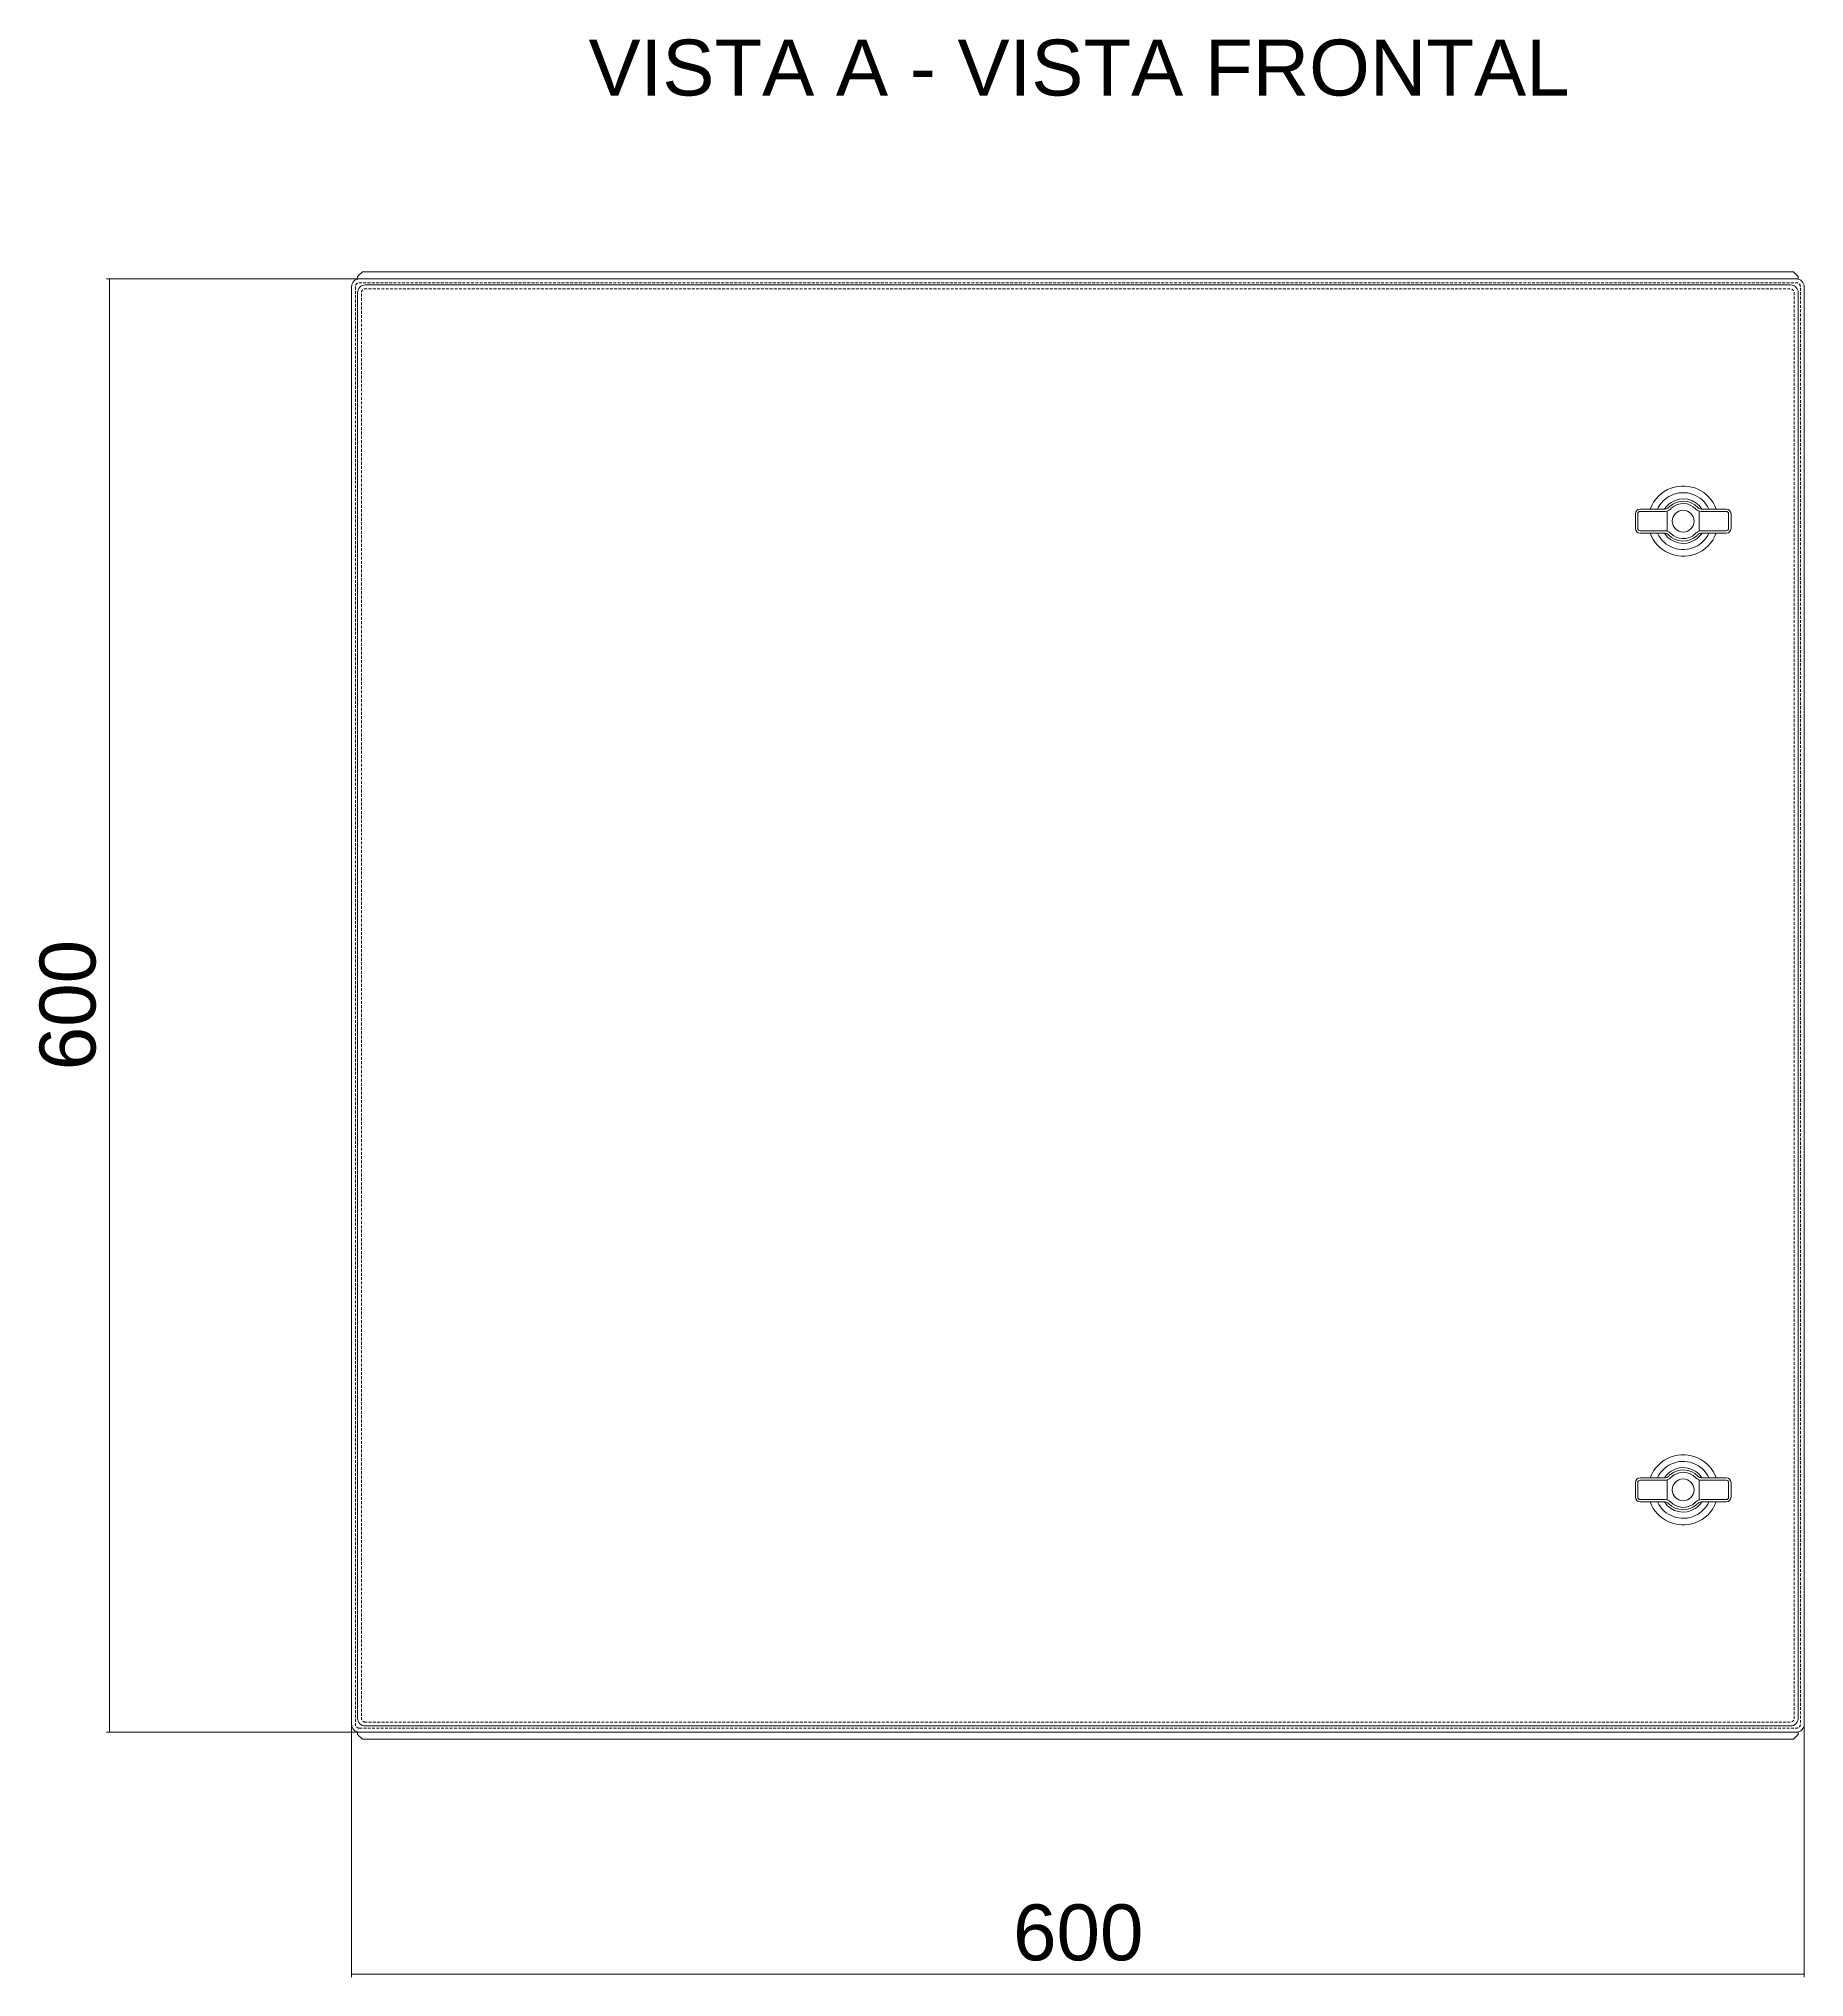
# Model space of a CAD drawing. Header units: millimetres. Extents: x -1316 to 1820, y -232 to 624.
# Drawn here: x -1316 to -587, y -232 to 568 of the extents above; entities that cross this region are included whole.
import ezdxf

# ---------------------------------------------------------------- set-up
doc = ezdxf.new("R2010")
doc.units = ezdxf.units.MM
doc.header["$MEASUREMENT"] = 0
doc.linetypes.add('AI-Linetype-0', pattern=[1.78125, 1.1875, -0.59375])
doc.linetypes.add('AI-Linetype-1', pattern=[1.78125, 1.1875, -0.59375])
doc.layers.get('0').update_dxf_attribs({"lineweight": 0})

# ---------------------------------------------------------------- blocks, each defined once
blk = doc.blocks.new('Block_1')
at = {"color": 7, "lineweight": 0}
for p, q in [((-1186.75, -128.42), (-1186.75, -232.25)), ((-586.75, -128.42), (-586.75, -232.25)), ((-1186.75, -231), (-586.75, -231))]:
    blk.add_line(p, q, dxfattribs=at)
at = {"insert": (-913.51, -225.6), "char_height": 0.2, "attachment_point": 7}
blk.add_mtext('\\C7;\\FArial|b0|i0|c1;\\H23.100000;\\W1.000000;600', dxfattribs=at)
blk = doc.blocks.new('Block_2')
at = {"color": 7, "lineweight": 0}
for p, q in [((-1184.18, 469), (-1288, 469)), ((-1286.75, 469), (-1286.75, -131)), ((-1184.18, -131), (-1288, -131))]:
    blk.add_line(p, q, dxfattribs=at)
at = {"insert": (-1292.15, 142.25), "char_height": 0.2, "attachment_point": 7, "rotation": 90}
blk.add_mtext('\\C7;\\FArial|b0|i0|c1;\\H23.100000;\\W1.000000;600', dxfattribs=at)

msp = doc.modelspace()

# ---------------------------------------------------------------- linework, layer by layer
at = {"color": 7, "lineweight": 0}
for p, q in [((-643.32, 364.86), (-643.32, 373.15)), ((-630.19, 364.86), (-630.19, 373.15)), ((-643.32, -26.85), (-643.32, -35.14)), ((-630.19, -26.85), (-630.19, -35.14))]:
    msp.add_line(p, q, dxfattribs=at)
for points in [[(-591.25, 472), (-1182.25, 472), (-1184.25, 470), (-1184.25, 469), (-589.25, 469), (-589.25, 470)], [(-591.25, -134), (-1182.25, -134), (-1184.25, -132), (-1184.25, -131), (-589.25, -131), (-589.25, -132)]]:
    msp.add_lwpolyline(points, close=True, dxfattribs=at)
for centre in [(-636.75, 369), (-636.75, -31)]:
    msp.add_circle(centre, 4.5, dxfattribs=at)
for points, knots in [([(-1183.55, -131), (-1183.55, -131), (-589.95, -131), (-589.95, -131), (-588.19, -131), (-586.75, -129.56), (-586.75, -127.8), (-586.75, -127.8), (-586.75, 465.8), (-586.75, 465.8), (-586.75, 467.57), (-588.19, 469), (-589.95, 469), (-589.95, 469), (-1183.55, 469), (-1183.55, 469), (-1185.32, 469), (-1186.75, 467.57), (-1186.75, 465.8), (-1186.75, 465.8), (-1186.75, -127.8), (-1186.75, -127.8), (-1186.75, -129.56), (-1185.32, -131), (-1183.55, -131)], [0, 0, 0, 0, 1, 1, 1, 2, 2, 2, 3, 3, 3, 4, 4, 4, 5, 5, 5, 6, 6, 6, 7, 7, 7, 8, 8, 8, 8]), ([(-1181.05, -128.5), (-1181.05, -128.5), (-592.45, -128.5), (-592.45, -128.5), (-590.69, -128.5), (-589.25, -127.06), (-589.25, -125.3), (-589.25, -125.3), (-589.25, 463.3), (-589.25, 463.3), (-589.25, 465.07), (-590.69, 466.5), (-592.45, 466.5), (-592.45, 466.5), (-1181.05, 466.5), (-1181.05, 466.5), (-1182.82, 466.5), (-1184.25, 465.07), (-1184.25, 463.3), (-1184.25, 463.3), (-1184.25, -125.3), (-1184.25, -125.3), (-1184.25, -127.06), (-1182.82, -128.5), (-1181.05, -128.5)], [0, 0, 0, 0, 1, 1, 1, 2, 2, 2, 3, 3, 3, 4, 4, 4, 5, 5, 5, 6, 6, 6, 7, 7, 7, 8, 8, 8, 8]), ([(-623.14, 374), (-625.91, 381.52), (-634.24, 385.38), (-641.75, 382.62), (-645.75, 381.15), (-648.9, 378), (-650.37, 374)], [0, 0, 0, 0, 1, 1, 1, 2, 2, 2, 2]), ([(-617, 372), (-617, 373.11), (-617.9, 374), (-619, 374), (-619, 374), (-629.27, 374), (-629.27, 374), (-629.82, 374), (-630.35, 374.23), (-630.73, 374.64), (-633.84, 377.97), (-639.06, 378.14), (-642.39, 375.03), (-642.52, 374.9), (-642.65, 374.77), (-642.78, 374.64), (-643.16, 374.23), (-643.69, 374), (-644.24, 374), (-644.24, 374), (-654.5, 374), (-654.5, 374), (-655.61, 374), (-656.5, 373.11), (-656.5, 372), (-656.5, 372), (-656.5, 366), (-656.5, 366)], [0, 0, 0, 0, 1, 1, 1, 2, 2, 2, 3, 3, 3, 4, 4, 4, 5, 5, 5, 6, 6, 6, 7, 7, 7, 8, 8, 8, 9, 9, 9, 9]), ([(-618, 366), (-618, 365.45), (-618.45, 365), (-619, 365), (-619, 365), (-629.27, 365), (-629.27, 365), (-630.1, 365), (-630.89, 364.66), (-631.46, 364.05), (-631.57, 363.93), (-631.68, 363.82), (-631.8, 363.71), (-634.73, 360.97), (-639.32, 361.13), (-642.05, 364.05), (-642.62, 364.66), (-643.41, 365), (-644.24, 365), (-644.24, 365), (-654.5, 365), (-654.5, 365), (-655.06, 365), (-655.5, 365.45), (-655.5, 366), (-655.5, 366), (-655.5, 372), (-655.5, 372), (-655.5, 372.56), (-655.06, 373), (-654.5, 373), (-654.5, 373), (-644.24, 373), (-644.24, 373), (-643.41, 373), (-642.62, 373.35), (-642.05, 373.96), (-641.94, 374.07), (-641.82, 374.19), (-641.71, 374.3), (-638.78, 377.04), (-634.19, 376.88), (-631.46, 373.96), (-630.89, 373.35), (-630.1, 373), (-629.27, 373), (-629.27, 373), (-619, 373), (-619, 373), (-618.45, 373), (-618, 372.56), (-618, 372), (-618, 372), (-618, 366), (-618, 366)], [0, 0, 0, 0, 1, 1, 1, 2, 2, 2, 3, 3, 3, 4, 4, 4, 5, 5, 5, 6, 6, 6, 7, 7, 7, 8, 8, 8, 9, 9, 9, 10, 10, 10, 11, 11, 11, 12, 12, 12, 13, 13, 13, 14, 14, 14, 15, 15, 15, 16, 16, 16, 17, 17, 17, 18, 18, 18, 18]), ([(-626.12, 374), (-628.88, 379.88), (-635.88, 382.4), (-641.75, 379.64), (-644.23, 378.47), (-646.22, 376.48), (-647.39, 374)], [0, 0, 0, 0, 1, 1, 1, 2, 2, 2, 2]), ([(-629.03, 374), (-631.79, 378.27), (-637.49, 379.49), (-641.75, 376.73), (-642.84, 376.02), (-643.77, 375.09), (-644.48, 374)], [0, 0, 0, 0, 1, 1, 1, 2, 2, 2, 2]), ([(-656.5, 366), (-656.5, 364.9), (-655.61, 364), (-654.5, 364), (-654.5, 364), (-644.24, 364), (-644.24, 364), (-643.69, 364), (-643.16, 363.77), (-642.78, 363.37), (-639.67, 360.04), (-634.45, 359.87), (-631.12, 362.98), (-630.99, 363.1), (-630.85, 363.24), (-630.73, 363.37), (-630.35, 363.77), (-629.82, 364), (-629.27, 364), (-629.27, 364), (-619, 364), (-619, 364), (-617.9, 364), (-617, 364.9), (-617, 366), (-617, 366), (-617, 372), (-617, 372)], [0, 0, 0, 0, 1, 1, 1, 2, 2, 2, 3, 3, 3, 4, 4, 4, 5, 5, 5, 6, 6, 6, 7, 7, 7, 8, 8, 8, 9, 9, 9, 9]), ([(-650.37, 364), (-647.6, 356.49), (-639.27, 352.63), (-631.75, 355.39), (-627.76, 356.86), (-624.61, 360.01), (-623.14, 364)], [0, 0, 0, 0, 1, 1, 1, 2, 2, 2, 2]), ([(-647.39, 364), (-644.63, 358.13), (-637.63, 355.61), (-631.75, 358.37), (-629.29, 359.53), (-627.31, 361.51), (-626.14, 363.97)], [0, 0, 0, 0, 1, 1, 1, 2, 2, 2, 2]), ([(-644.48, 364), (-641.72, 359.74), (-636.02, 358.52), (-631.75, 361.28), (-630.66, 361.99), (-629.73, 362.92), (-629.02, 364.02)], [0, 0, 0, 0, 1, 1, 1, 2, 2, 2, 2]), ([(-623.14, -26), (-625.91, -18.48), (-634.24, -14.62), (-641.75, -17.38), (-645.75, -18.85), (-648.9, -22), (-650.37, -26)], [0, 0, 0, 0, 1, 1, 1, 2, 2, 2, 2]), ([(-656.5, -28), (-656.5, -26.89), (-655.61, -26), (-654.5, -26), (-654.5, -26), (-644.24, -26), (-644.24, -26), (-643.69, -26), (-643.16, -25.77), (-642.78, -25.36), (-642.65, -25.23), (-642.52, -25.1), (-642.39, -24.97), (-639.06, -21.86), (-633.84, -22.03), (-630.73, -25.36), (-630.35, -25.77), (-629.82, -26), (-629.27, -26), (-629.27, -26), (-619, -26), (-619, -26), (-617.9, -26), (-617, -26.89), (-617, -28), (-617, -28), (-617, -34), (-617, -34)], [0, 0, 0, 0, 1, 1, 1, 2, 2, 2, 3, 3, 3, 4, 4, 4, 5, 5, 5, 6, 6, 6, 7, 7, 7, 8, 8, 8, 9, 9, 9, 9]), ([(-618, -28), (-618, -27.44), (-618.45, -27), (-619, -27), (-619, -27), (-629.27, -27), (-629.27, -27), (-630.1, -27), (-630.89, -26.65), (-631.46, -26.04), (-634.19, -23.12), (-638.78, -22.96), (-641.71, -25.7), (-641.82, -25.81), (-641.94, -25.93), (-642.05, -26.04), (-642.62, -26.65), (-643.41, -27), (-644.24, -27), (-644.24, -27), (-654.5, -27), (-654.5, -27), (-655.06, -27), (-655.5, -27.44), (-655.5, -28), (-655.5, -28), (-655.5, -34), (-655.5, -34), (-655.5, -34.55), (-655.06, -35), (-654.5, -35), (-654.5, -35), (-644.24, -35), (-644.24, -35), (-643.41, -35), (-642.62, -35.34), (-642.05, -35.95), (-639.32, -38.87), (-634.73, -39.03), (-631.8, -36.29), (-631.68, -36.18), (-631.57, -36.07), (-631.46, -35.95), (-630.89, -35.34), (-630.1, -35), (-629.27, -35), (-629.27, -35), (-619, -35), (-619, -35), (-618.45, -35), (-618, -34.55), (-618, -34), (-618, -34), (-618, -28), (-618, -28)], [0, 0, 0, 0, 1, 1, 1, 2, 2, 2, 3, 3, 3, 4, 4, 4, 5, 5, 5, 6, 6, 6, 7, 7, 7, 8, 8, 8, 9, 9, 9, 10, 10, 10, 11, 11, 11, 12, 12, 12, 13, 13, 13, 14, 14, 14, 15, 15, 15, 16, 16, 16, 17, 17, 17, 18, 18, 18, 18]), ([(-626.14, -25.96), (-628.92, -20.09), (-635.93, -17.6), (-641.79, -20.38), (-644.25, -21.55), (-646.23, -23.53), (-647.39, -26)], [0, 0, 0, 0, 1, 1, 1, 2, 2, 2, 2]), ([(-629.02, -26.01), (-631.78, -21.74), (-637.47, -20.51), (-641.74, -23.27), (-642.84, -23.97), (-643.77, -24.9), (-644.48, -26)], [0, 0, 0, 0, 1, 1, 1, 2, 2, 2, 2]), ([(-617, -34), (-617, -35.1), (-617.9, -36), (-619, -36), (-619, -36), (-629.27, -36), (-629.27, -36), (-629.82, -36), (-630.35, -36.23), (-630.73, -36.63), (-630.85, -36.76), (-630.99, -36.9), (-631.12, -37.02), (-634.45, -40.13), (-639.67, -39.96), (-642.78, -36.63), (-643.16, -36.23), (-643.69, -36), (-644.24, -36), (-644.24, -36), (-654.5, -36), (-654.5, -36), (-655.61, -36), (-656.5, -35.1), (-656.5, -34), (-656.5, -34), (-656.5, -28), (-656.5, -28)], [0, 0, 0, 0, 1, 1, 1, 2, 2, 2, 3, 3, 3, 4, 4, 4, 5, 5, 5, 6, 6, 6, 7, 7, 7, 8, 8, 8, 9, 9, 9, 9]), ([(-650.37, -36), (-647.6, -43.51), (-639.27, -47.37), (-631.75, -44.61), (-627.76, -43.14), (-624.61, -39.99), (-623.14, -36)], [0, 0, 0, 0, 1, 1, 1, 2, 2, 2, 2]), ([(-647.39, -36), (-644.63, -41.87), (-637.63, -44.39), (-631.75, -41.63), (-629.28, -40.46), (-627.29, -38.47), (-626.12, -36)], [0, 0, 0, 0, 1, 1, 1, 2, 2, 2, 2]), ([(-644.48, -36), (-641.72, -40.26), (-636.02, -41.48), (-631.75, -38.72), (-630.67, -38.01), (-629.74, -37.08), (-629.03, -36)], [0, 0, 0, 0, 1, 1, 1, 2, 2, 2, 2])]:
    msp.add_open_spline(points, degree=3, knots=knots, dxfattribs=at)
at = {"color": 7, "linetype": 'AI-Linetype-0', "lineweight": 0}
msp.add_open_spline([(-1183.55, -129.4), (-1183.55, -129.4), (-589.95, -129.4), (-589.95, -129.4), (-589.07, -129.4), (-588.35, -128.68), (-588.35, -127.8), (-588.35, -127.8), (-588.35, 465.8), (-588.35, 465.8), (-588.35, 466.69), (-589.07, 467.4), (-589.95, 467.4), (-589.95, 467.4), (-1183.55, 467.4), (-1183.55, 467.4), (-1184.44, 467.4), (-1185.15, 466.69), (-1185.15, 465.8), (-1185.15, 465.8), (-1185.15, -127.8), (-1185.15, -127.8), (-1185.15, -128.68), (-1184.44, -129.4), (-1183.55, -129.4)], degree=3, knots=[0, 0, 0, 0, 1, 1, 1, 2, 2, 2, 3, 3, 3, 4, 4, 4, 5, 5, 5, 6, 6, 6, 7, 7, 7, 8, 8, 8, 8], dxfattribs=at)
at = {"color": 7, "linetype": 'AI-Linetype-1', "lineweight": 0}
msp.add_open_spline([(-1181.05, -126.9), (-1181.05, -126.9), (-592.45, -126.9), (-592.45, -126.9), (-591.57, -126.9), (-590.85, -126.18), (-590.85, -125.3), (-590.85, -125.3), (-590.85, 463.3), (-590.85, 463.3), (-590.85, 464.19), (-591.57, 464.9), (-592.45, 464.9), (-592.45, 464.9), (-1181.05, 464.9), (-1181.05, 464.9), (-1181.94, 464.9), (-1182.65, 464.19), (-1182.65, 463.3), (-1182.65, 463.3), (-1182.65, -125.3), (-1182.65, -125.3), (-1182.65, -126.18), (-1181.94, -126.9), (-1181.05, -126.9)], degree=3, knots=[0, 0, 0, 0, 1, 1, 1, 2, 2, 2, 3, 3, 3, 4, 4, 4, 5, 5, 5, 6, 6, 6, 7, 7, 7, 8, 8, 8, 8], dxfattribs=at)

# ---------------------------------------------------------------- block references
for name in ['Block_2', 'Block_1']:
    msp.add_blockref(name, (0, 0))

# ---------------------------------------------------------------- texts
at = {"insert": (-1088.87, 544.4), "char_height": 0.2, "attachment_point": 7}
msp.add_mtext('\\C7;\\FArial|b0|i0|c1;\\H23.100000;\\W1.000000;VISTA A - VISTA FRONTAL', dxfattribs=at)

doc.saveas('drawing.dxf')
